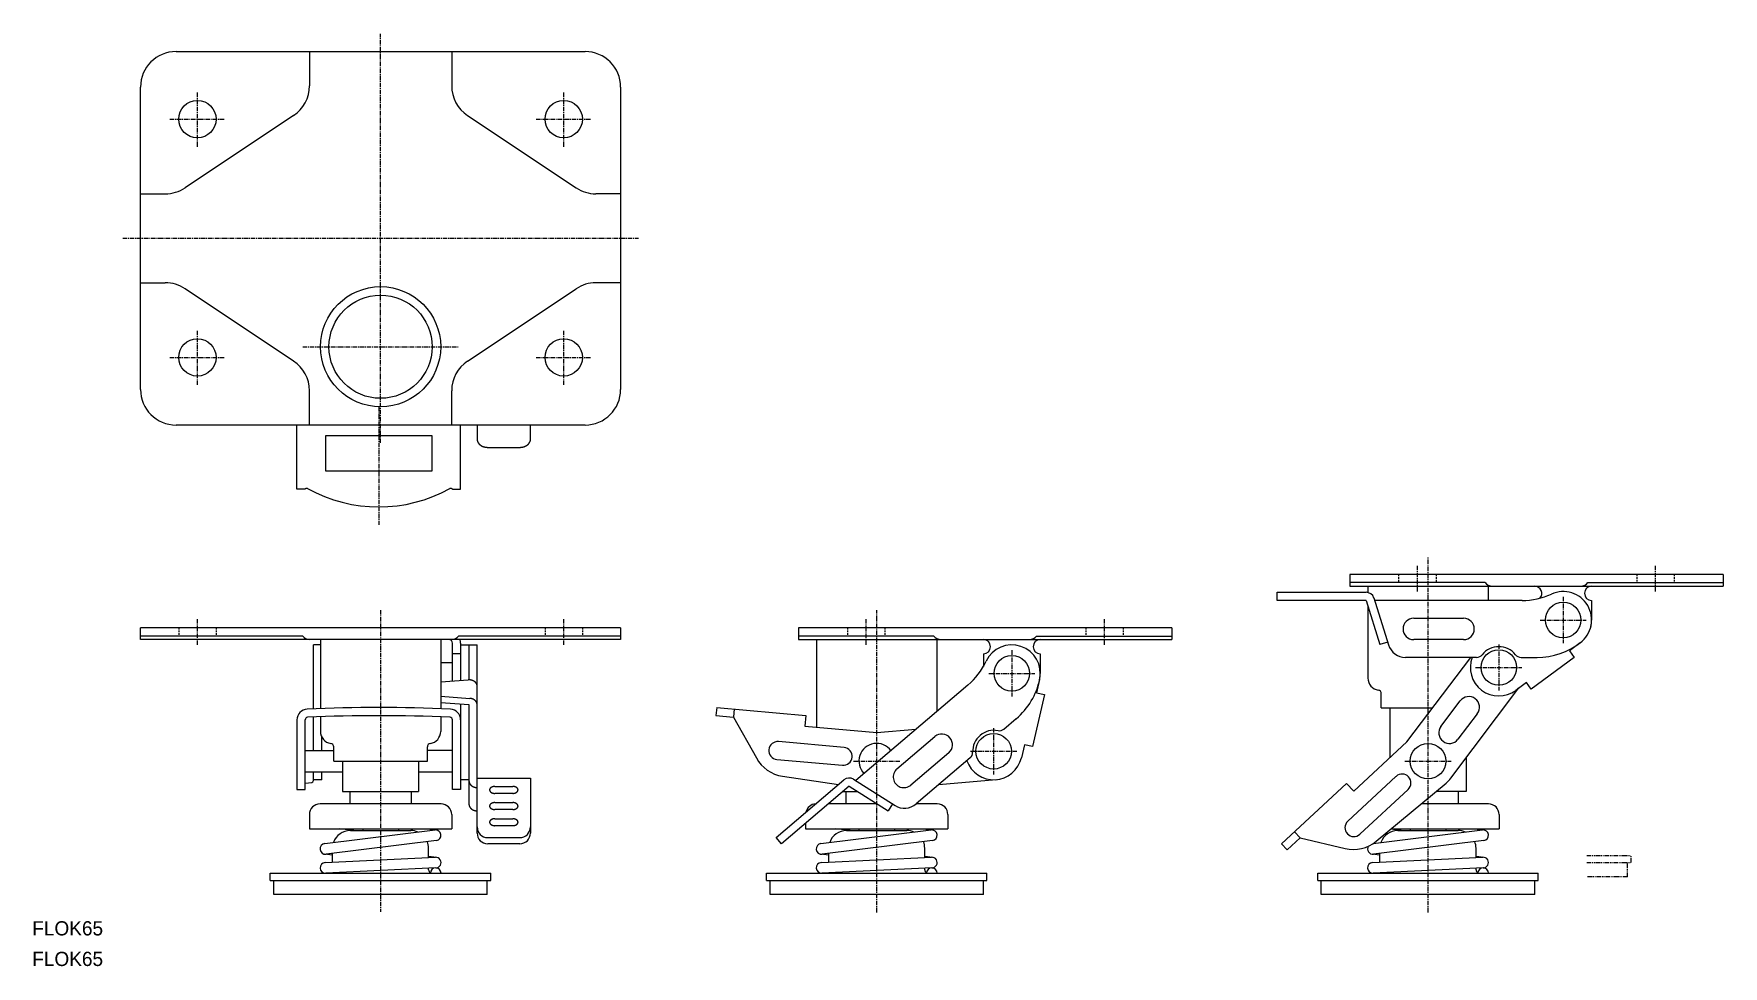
# Model space of a CAD drawing. Extents: x 0 to 475, y 0 to 262.
import ezdxf

# ---------------------------------------------------------------- set-up
doc = ezdxf.new("R2010")
doc.units = 0
for name, pattern in [('CENTER', [2, 1.25, -0.25, 0.25, -0.25]), ('DASHED', [0.75, 0.5, -0.25]), ('PHANTOM', [2.5, 1.25, -0.25, 0.25, -0.25, 0.25, -0.25])]:
    doc.linetypes.add(name, pattern=pattern)
doc.layers.get('0').update_dxf_attribs({"linetype": 'CONTINUOUS'})
doc.layers.add('CENTER', color=1, linetype='CENTER')

msp = doc.modelspace()

# ---------------------------------------------------------------- texts
at = {"color": 7, "linetype": 'CONTINUOUS'}
for p in [(0, 8.6), (0, 0)]:
    msp.add_text('FLOK65', height=4, dxfattribs=at).set_placement(p)

# ---------------------------------------------------------------- linework, layer by layer
at = {"color": 7, "linetype": 'CONTINUOUS'}
for p, q in [((40.44, 257.12), (155.44, 257.12)), ((77.94, 257.12), (77.94, 247.47)), ((117.94, 257.12), (117.94, 247.47)), ((30.44, 162.12), (30.44, 247.12)), ((165.44, 247.12), (165.44, 162.12)), ((73.49, 239.15), (42.96, 218.8)), ((122.39, 239.15), (152.92, 218.8)), ((30.44, 217.12), (37.41, 217.12)), ((165.44, 217.12), (158.47, 217.12)), ((30.44, 192.12), (37.41, 192.12)), ((73.49, 170.09), (42.96, 190.44)), ((122.39, 170.09), (152.92, 190.44)), ((165.44, 192.12), (158.47, 192.12)), ((77.94, 152.12), (77.94, 161.77)), ((117.94, 152.12), (117.94, 161.77)), ((155.44, 152.12), (40.44, 152.12)), ((74.44, 134.07), (74.44, 152.12)), ((120.44, 134.07), (120.44, 152.12)), ((125.09, 152.12), (125.09, 148.12)), ((140.09, 148.12), (140.09, 152.12)), ((112.44, 149.12), (82.44, 149.12)), ((82.44, 149.12), (82.44, 139.25)), ((112.44, 139.25), (112.44, 149.12)), ((112.44, 139.25), (112.44, 149.12)), ((128.09, 145.84), (137.09, 145.84)), ((82.44, 139.25), (112.44, 139.25)), ((82.44, 139.25), (112.44, 139.25)), ((76.74, 134.07), (74.44, 134.07)), ((118.14, 134.07), (120.44, 134.07)), ((370.44, 110.09), (370.44, 106.79)), ((475.44, 110.09), (370.44, 110.09)), ((475.44, 110.09), (475.44, 106.79)), ((350.03, 105.09), (375.03, 105.09)), ((350.03, 102.79), (350.03, 105.09)), ((408.54, 107.79), (370.44, 107.79)), ((370.44, 106.79), (475.44, 106.79)), ((375.54, 106.79), (375.54, 105.04)), ((409.34, 106.79), (409.34, 102.79)), ((437.34, 107.79), (475.44, 107.79)), ((375.03, 102.79), (350.03, 102.79)), ((375.03, 102.79), (378.91, 90.39)), ((375.54, 101.16), (375.54, 80.95)), ((377.23, 103.48), (381.34, 90.3)), ((418.88, 102.79), (377.44, 102.79)), ((438.44, 102.79), (438.44, 97.29)), ((165.44, 95.09), (30.44, 95.09)), ((30.44, 91.79), (30.44, 95.09)), ((165.44, 95.09), (165.44, 91.79)), ((215.44, 95.09), (215.44, 91.79)), ((320.44, 95.09), (215.44, 95.09)), ((320.44, 95.09), (320.44, 91.79)), ((388.44, 97.79), (402.44, 97.79)), ((76.04, 92.79), (30.44, 92.79)), ((165.44, 91.79), (30.44, 91.79)), ((81.04, 90.29), (79.09, 90.29)), ((79.09, 72.3), (79.09, 90.29)), ((81.04, 91.79), (81.04, 72.38)), ((114.84, 91.79), (114.84, 72.34)), ((118.14, 80.12), (118.14, 90.79)), ((165.44, 92.79), (119.84, 92.79)), ((120.44, 90.79), (120.44, 80.29)), ((120.49, 90.29), (122.79, 90.29)), ((120.49, 80.29), (120.49, 90.29)), ((122.79, 90.29), (125.09, 90.29)), ((122.79, 90.29), (122.79, 80.45)), ((125.09, 37.36), (125.09, 90.29)), ((253.54, 92.79), (215.44, 92.79)), ((215.44, 91.79), (320.44, 91.79)), ((220.54, 91.79), (220.54, 67.15)), ((254.34, 91.79), (254.34, 71.55)), ((282.34, 92.79), (320.44, 92.79)), ((381.1, 91.07), (378.91, 90.39)), ((402.44, 91.79), (388.44, 91.79)), ((435.25, 90.9), (432.18, 88.63)), ((120.44, 87.79), (118.14, 87.79)), ((267.44, 87.79), (267.44, 84.24)), ((283.44, 87.79), (283.44, 82.29)), ((406.1, 86.79), (386.12, 86.79)), ((386.48, 62.99), (404.48, 86.79)), ((418.59, 86.79), (423.11, 86.79)), ((433.54, 86.78), (421.48, 77.87)), ((432.18, 88.63), (433.54, 86.78)), ((118.14, 85.29), (114.84, 85.29)), ((120.44, 85.29), (120.49, 85.29)), ((114.84, 79.88), (122.57, 80.45)), ((263.07, 78.98), (231.52, 52.12)), ((284.62, 76.3), (281.21, 61.69)), ((283.25, 80.55), (282.38, 76.82)), ((282.38, 76.82), (284.62, 76.3)), ((379.29, 72.59), (379.29, 76.59)), ((398.82, 52.78), (418.02, 78.18)), ((420.11, 79.72), (417.09, 77.49)), ((421.48, 77.87), (420.11, 79.72)), ((114.84, 75.84), (123, 75.26)), ((114.84, 74.09), (122.79, 73.52)), ((120.49, 52.38), (120.49, 73.68)), ((122.79, 73.52), (122.79, 52.38)), ((192.44, 72.69), (192.23, 70.44)), ((192.44, 72.69), (217.51, 70.48)), ((197.38, 72.28), (197.17, 69.99)), ((379.29, 72.59), (393.74, 72.59)), ((381.74, 72.59), (381.74, 58.58)), ((396.08, 67.39), (401.5, 74.57)), ((74.44, 69.23), (74.44, 49.59)), ((76.74, 49.59), (76.74, 69.24)), ((79.04, 60.59), (79.04, 70.01)), ((79.09, 60.59), (79.09, 70.01)), ((81.04, 70.09), (81.04, 65.95)), ((114.84, 70.05), (114.84, 65.95)), ((118.14, 49.59), (118.14, 69.24)), ((120.44, 69.23), (120.44, 49.59)), ((192.23, 70.44), (197.17, 69.99)), ((197.17, 69.99), (203.61, 58.5)), ((217.51, 70.48), (217.24, 67.45)), ((217.24, 67.45), (237.46, 65.62)), ((237.46, 65.62), (248.47, 66.56)), ((273.22, 66.61), (276.66, 69.55)), ((406.29, 70.95), (400.86, 63.77)), ((81.39, 60.59), (81.39, 64.44)), ((228.25, 61.43), (209.82, 63.09)), ((243.14, 55.45), (253.8, 64.52)), ((278.97, 62.22), (278.11, 58.56)), ((281.21, 61.69), (278.97, 62.22)), ((371.61, 49.15), (386.48, 62.99)), ((76.74, 60.59), (84.79, 60.59)), ((84.79, 57.59), (84.79, 61.59)), ((84.79, 57.59), (111.09, 57.59)), ((87.24, 57.59), (87.24, 49.09)), ((108.64, 57.59), (108.64, 49.09)), ((111.09, 57.59), (111.09, 61.59)), ((118.14, 60.59), (111.09, 60.59)), ((209.37, 58.11), (227.8, 56.45)), ((257.69, 59.95), (247.02, 50.88)), ((263.71, 58.52), (248.5, 45.57)), ((403.14, 58.49), (403.14, 49.09)), ((76.74, 54.59), (87.24, 54.59)), ((79.04, 52.14), (79.04, 54.59)), ((79.09, 52.38), (79.09, 54.59)), ((81.39, 52.38), (79.09, 52.38)), ((81.39, 52.38), (81.39, 54.59)), ((108.64, 54.59), (118.14, 54.59)), ((122.79, 52.38), (120.49, 52.38)), ((122.79, 52.38), (122.79, 45.57)), ((125.09, 52.86), (140.09, 52.86)), ((140.09, 52.86), (140.09, 37.36)), ((209.16, 36.11), (228.19, 52.31)), ((210.95, 53.38), (226.73, 51.07)), ((230.91, 52.51), (242.59, 45.14)), ((254.94, 51.05), (271, 52.41)), ((383.44, 53.33), (369.89, 40.73)), ((74.44, 49.59), (76.74, 49.59)), ((76.74, 51.43), (78.6, 51.64)), ((87.24, 49.09), (108.64, 49.09)), ((89.29, 49.09), (89.29, 45.59)), ((106.59, 49.09), (106.59, 45.59)), ((120.44, 49.59), (118.14, 49.59)), ((130.09, 50.48), (135.09, 50.48)), ((135.09, 48.54), (130.09, 48.54)), ((229.68, 50.56), (210.65, 34.36)), ((227.96, 49.09), (232.01, 49.09)), ((228.79, 49.09), (228.79, 45.59)), ((229.68, 50.56), (240.68, 43.63)), ((351.26, 34.33), (369.57, 51.36)), ((369.57, 51.36), (371.61, 49.15)), ((373.3, 37.06), (386.84, 49.66)), ((377.87, 35.07), (397.56, 51.45)), ((403.14, 49.09), (394.73, 49.09)), ((400.94, 49.09), (400.94, 45.59)), ((114.94, 45.59), (80.94, 45.59)), ((130.09, 45.95), (135.09, 45.95)), ((135.09, 44), (130.09, 44)), ((237.56, 45.59), (223.85, 45.59)), ((241.91, 45.57), (240.68, 43.63)), ((254.44, 45.59), (248.53, 45.59)), ((409.44, 45.59), (390.52, 45.59)), ((77.94, 42.59), (77.94, 38.59)), ((77.94, 38.59), (117.94, 38.59)), ((82.26, 34.42), (113.26, 38.25)), ((90.43, 38.09), (86.39, 38.59)), ((89.44, 38.09), (106.44, 38.09)), ((92.94, 38.59), (92.94, 38.09)), ((102.94, 38.59), (102.94, 38.09)), ((110.84, 38.59), (113.62, 38.25)), ((117.94, 42.59), (117.94, 38.59)), ((130.09, 41.41), (135.09, 41.41)), ((135.09, 39.46), (130.09, 39.46)), ((217.44, 40.14), (217.44, 38.59)), ((217.44, 38.59), (257.44, 38.59)), ((221.76, 34.42), (252.76, 38.25)), ((229.93, 38.09), (225.89, 38.59)), ((228.94, 38.09), (245.94, 38.09)), ((232.44, 38.59), (232.44, 38.09)), ((242.44, 38.59), (242.44, 38.09)), ((250.34, 38.59), (253.12, 38.25)), ((257.44, 42.59), (257.44, 38.59)), ((377.04, 34.45), (407.76, 38.25)), ((384.93, 38.09), (381.95, 38.46)), ((382.1, 38.59), (412.44, 38.59)), ((383.94, 38.09), (400.94, 38.09)), ((387.44, 38.59), (387.44, 38.09)), ((397.44, 38.59), (397.44, 38.09)), ((405.34, 38.59), (408.12, 38.25)), ((412.44, 42.59), (412.44, 38.59)), ((113.62, 35.27), (82.62, 31.44)), ((128.09, 36.11), (137.09, 36.11)), ((137.09, 34.36), (128.09, 34.36)), ((210.65, 34.36), (209.16, 36.11)), ((253.12, 35.27), (222.12, 31.44)), ((351.26, 34.33), (352.83, 32.64)), ((352.83, 32.64), (356.49, 36.05)), ((354.92, 37.73), (356.49, 36.05)), ((356.49, 36.05), (369.16, 33.03)), ((408.12, 35.27), (377.12, 31.44)), ((84.44, 31.17), (82.26, 31.44)), ((82.37, 29.09), (113.37, 30.59)), ((84.44, 29.19), (84.44, 31.66)), ((111.44, 30.5), (111.44, 33.09)), ((111.44, 30.85), (113.62, 30.58)), ((223.94, 31.17), (221.76, 31.44)), ((221.87, 29.09), (252.87, 30.59)), ((223.94, 29.19), (223.94, 31.66)), ((250.94, 30.5), (250.94, 33.09)), ((250.94, 30.85), (253.12, 30.58)), ((378.94, 31.17), (376.76, 31.44)), ((376.87, 29.09), (407.87, 30.59)), ((378.94, 29.19), (378.94, 31.66)), ((405.94, 30.5), (405.94, 33.09)), ((405.94, 30.85), (408.12, 30.58)), ((66.94, 26.09), (128.94, 26.09)), ((66.94, 24.09), (66.94, 26.09)), ((66.94, 24.09), (128.94, 24.09)), ((67.94, 20.09), (67.94, 24.09)), ((113.51, 27.6), (82.51, 26.1)), ((111.44, 27.09), (111.44, 27.49)), ((127.94, 20.09), (127.94, 24.09)), ((128.94, 24.09), (128.94, 26.09)), ((206.44, 26.09), (268.44, 26.09)), ((206.44, 24.09), (206.44, 26.09)), ((206.44, 24.09), (268.44, 24.09)), ((207.44, 20.09), (207.44, 24.09)), ((253.01, 27.6), (222.01, 26.1)), ((250.94, 27.09), (250.94, 27.49)), ((267.44, 20.09), (267.44, 24.09)), ((268.44, 24.09), (268.44, 26.09)), ((361.44, 26.09), (423.44, 26.09)), ((361.44, 24.09), (361.44, 26.09)), ((361.44, 24.09), (423.44, 24.09)), ((362.44, 20.09), (362.44, 24.09)), ((408.01, 27.6), (377.01, 26.1)), ((405.94, 27.09), (405.94, 27.49)), ((422.44, 20.09), (422.44, 24.09)), ((423.44, 24.09), (423.44, 26.09)), ((127.94, 20.09), (67.94, 20.09)), ((267.44, 20.09), (207.44, 20.09)), ((422.44, 20.09), (362.44, 20.09))]:
    msp.add_line(p, q, dxfattribs=at)
at = {"color": 3, "linetype": 'DASHED'}
for p, q in [((384.19, 110.09), (384.19, 107.79)), ((394.69, 110.09), (394.69, 107.79)), ((451.19, 110.09), (451.19, 107.79)), ((461.69, 110.09), (461.69, 107.79)), ((41.19, 95.09), (41.19, 92.79)), ((51.69, 95.09), (51.69, 92.79)), ((144.19, 95.09), (144.19, 92.79)), ((154.69, 95.09), (154.69, 92.79)), ((229.19, 95.09), (229.19, 92.79)), ((239.69, 95.09), (239.69, 92.79)), ((296.19, 95.09), (296.19, 92.79)), ((306.69, 95.09), (306.69, 92.79))]:
    msp.add_line(p, q, dxfattribs=at)
at = {"color": 3, "linetype": 'PHANTOM'}
for p, q in [((437.07, 31.09), (449.56, 31.09)), ((437.07, 29.09), (449.56, 29.09)), ((448.56, 25.09), (448.56, 29.09)), ((449.56, 29.09), (449.56, 31.09)), ((448.56, 25.09), (437.07, 25.09))]:
    msp.add_line(p, q, dxfattribs=at)
at = {"color": 7, "linetype": 'CONTINUOUS'}
for points in [[(125.09, 148.12, 0), (125.09, 148.09, 0), (125.09, 148.07, 0), (125.09, 148.04, 0), (125.09, 148.01, 0), (125.1, 147.98, 0), (125.1, 147.95, 0), (125.1, 147.93, 0), (125.1, 147.9, 0), (125.11, 147.87, 0), (125.11, 147.84, 0), (125.12, 147.81, 0), (125.12, 147.79, 0), (125.13, 147.76, 0), (125.13, 147.73, 0), (125.14, 147.7, 0), (125.15, 147.68, 0), (125.15, 147.65, 0), (125.16, 147.62, 0), (125.17, 147.59, 0), (125.18, 147.57, 0), (125.19, 147.54, 0), (125.2, 147.51, 0), (125.21, 147.49, 0), (125.22, 147.46, 0), (125.23, 147.43, 0), (125.24, 147.41, 0), (125.25, 147.38, 0), (125.27, 147.35, 0), (125.28, 147.33, 0), (125.29, 147.3, 0), (125.3, 147.27, 0), (125.32, 147.25, 0), (125.33, 147.22, 0), (125.35, 147.2, 0), (125.36, 147.17, 0), (125.38, 147.15, 0), (125.39, 147.12, 0), (125.41, 147.09, 0), (125.43, 147.07, 0), (125.44, 147.04, 0), (125.46, 147.02, 0), (125.48, 147, 0), (125.5, 146.97, 0), (125.52, 146.95, 0), (125.54, 146.92, 0), (125.56, 146.9, 0), (125.58, 146.88, 0), (125.6, 146.85, 0), (125.62, 146.83, 0), (125.64, 146.81, 0), (125.66, 146.78, 0), (125.68, 146.76, 0), (125.7, 146.74, 0), (125.72, 146.72, 0), (125.75, 146.69, 0), (125.77, 146.67, 0), (125.8, 146.65, 0), (125.82, 146.63, 0), (125.84, 146.61, 0), (125.87, 146.59, 0), (125.89, 146.57, 0), (125.92, 146.55, 0), (125.94, 146.53, 0), (125.97, 146.51, 0), (126, 146.49, 0), (126.02, 146.47, 0), (126.05, 146.45, 0), (126.08, 146.43, 0), (126.1, 146.41, 0), (126.13, 146.39, 0), (126.16, 146.37, 0), (126.19, 146.36, 0), (126.22, 146.34, 0), (126.25, 146.32, 0), (126.27, 146.3, 0), (126.3, 146.29, 0), (126.33, 146.27, 0), (126.36, 146.25, 0), (126.39, 146.24, 0), (126.42, 146.22, 0), (126.45, 146.21, 0), (126.48, 146.19, 0), (126.52, 146.18, 0), (126.55, 146.16, 0), (126.58, 146.15, 0), (126.61, 146.13, 0), (126.64, 146.12, 0), (126.68, 146.11, 0), (126.71, 146.09, 0), (126.74, 146.08, 0), (126.77, 146.07, 0), (126.81, 146.06, 0), (126.84, 146.04, 0), (126.88, 146.03, 0), (126.91, 146.02, 0), (126.94, 146.01, 0), (126.98, 146, 0), (127.01, 145.99, 0), (127.05, 145.98, 0), (127.08, 145.97, 0), (127.11, 145.96, 0), (127.15, 145.95, 0), (127.18, 145.94, 0), (127.22, 145.94, 0), (127.25, 145.93, 0), (127.29, 145.92, 0), (127.33, 145.91, 0), (127.36, 145.91, 0), (127.4, 145.9, 0), (127.43, 145.89, 0), (127.47, 145.89, 0), (127.5, 145.88, 0), (127.54, 145.88, 0), (127.58, 145.87, 0), (127.61, 145.87, 0), (127.65, 145.86, 0), (127.69, 145.86, 0), (127.72, 145.85, 0), (127.76, 145.85, 0), (127.8, 145.85, 0), (127.83, 145.85, 0), (127.87, 145.84, 0), (127.91, 145.84, 0), (127.94, 145.84, 0), (127.98, 145.84, 0), (128.02, 145.84, 0), (128.05, 145.84, 0), (128.09, 145.84, 0)], [(137.09, 145.84, 0), (137.13, 145.84, 0), (137.16, 145.84, 0), (137.2, 145.84, 0), (137.24, 145.84, 0), (137.27, 145.84, 0), (137.31, 145.84, 0), (137.35, 145.85, 0), (137.38, 145.85, 0), (137.42, 145.85, 0), (137.46, 145.85, 0), (137.49, 145.86, 0), (137.53, 145.86, 0), (137.57, 145.87, 0), (137.6, 145.87, 0), (137.64, 145.88, 0), (137.68, 145.88, 0), (137.71, 145.89, 0), (137.75, 145.89, 0), (137.78, 145.9, 0), (137.82, 145.91, 0), (137.85, 145.91, 0), (137.89, 145.92, 0), (137.93, 145.93, 0), (137.96, 145.94, 0), (138, 145.94, 0), (138.03, 145.95, 0), (138.07, 145.96, 0), (138.1, 145.97, 0), (138.14, 145.98, 0), (138.17, 145.99, 0), (138.2, 146, 0), (138.24, 146.01, 0), (138.27, 146.02, 0), (138.31, 146.03, 0), (138.34, 146.04, 0), (138.37, 146.06, 0), (138.41, 146.07, 0), (138.44, 146.08, 0), (138.47, 146.09, 0), (138.5, 146.11, 0), (138.54, 146.12, 0), (138.57, 146.13, 0), (138.6, 146.15, 0), (138.63, 146.16, 0), (138.66, 146.18, 0), (138.69, 146.19, 0), (138.73, 146.21, 0), (138.76, 146.22, 0), (138.79, 146.24, 0), (138.82, 146.25, 0), (138.85, 146.27, 0), (138.88, 146.29, 0), (138.91, 146.3, 0), (138.94, 146.32, 0), (138.97, 146.34, 0), (138.99, 146.36, 0), (139.02, 146.37, 0), (139.05, 146.39, 0), (139.08, 146.41, 0), (139.1, 146.43, 0), (139.13, 146.45, 0), (139.16, 146.47, 0), (139.19, 146.49, 0), (139.21, 146.51, 0), (139.24, 146.53, 0), (139.26, 146.55, 0), (139.29, 146.57, 0), (139.31, 146.59, 0), (139.34, 146.61, 0), (139.36, 146.63, 0), (139.39, 146.65, 0), (139.41, 146.67, 0), (139.43, 146.69, 0), (139.46, 146.72, 0), (139.48, 146.74, 0), (139.5, 146.76, 0), (139.52, 146.78, 0), (139.54, 146.81, 0), (139.56, 146.83, 0), (139.59, 146.85, 0), (139.6, 146.88, 0), (139.62, 146.9, 0), (139.64, 146.92, 0), (139.66, 146.95, 0), (139.68, 146.97, 0), (139.7, 147, 0), (139.72, 147.02, 0), (139.74, 147.04, 0), (139.75, 147.07, 0), (139.77, 147.09, 0), (139.79, 147.12, 0), (139.8, 147.15, 0), (139.82, 147.17, 0), (139.83, 147.2, 0), (139.85, 147.22, 0), (139.86, 147.25, 0), (139.88, 147.27, 0), (139.89, 147.3, 0), (139.9, 147.33, 0), (139.91, 147.35, 0), (139.93, 147.38, 0), (139.94, 147.41, 0), (139.95, 147.43, 0), (139.96, 147.46, 0), (139.97, 147.49, 0), (139.98, 147.51, 0), (139.99, 147.54, 0), (140, 147.57, 0), (140.01, 147.59, 0), (140.02, 147.62, 0), (140.02, 147.65, 0), (140.03, 147.68, 0), (140.04, 147.7, 0), (140.05, 147.73, 0), (140.05, 147.76, 0), (140.06, 147.79, 0), (140.06, 147.81, 0), (140.07, 147.84, 0), (140.07, 147.87, 0), (140.08, 147.9, 0), (140.08, 147.93, 0), (140.08, 147.95, 0), (140.09, 147.98, 0), (140.09, 148.01, 0), (140.09, 148.04, 0), (140.09, 148.07, 0), (140.09, 148.09, 0), (140.09, 148.12, 0)], [(77.44, 134.27, 0), (77.43, 134.27, 0), (77.42, 134.27, 0), (77.41, 134.27, 0), (77.41, 134.27, 0), (77.4, 134.27, 0), (77.39, 134.27, 0), (77.38, 134.27, 0), (77.37, 134.27, 0), (77.36, 134.27, 0), (77.35, 134.27, 0), (77.35, 134.27, 0), (77.34, 134.27, 0), (77.33, 134.27, 0), (77.32, 134.27, 0), (77.31, 134.27, 0), (77.3, 134.27, 0), (77.3, 134.27, 0), (77.29, 134.27, 0), (77.28, 134.27, 0), (77.27, 134.27, 0), (77.26, 134.27, 0), (77.25, 134.27, 0), (77.25, 134.27, 0), (77.24, 134.27, 0), (77.23, 134.26, 0), (77.22, 134.26, 0), (77.21, 134.26, 0), (77.2, 134.26, 0), (77.2, 134.26, 0), (77.19, 134.26, 0), (77.18, 134.26, 0), (77.17, 134.26, 0), (77.16, 134.26, 0), (77.16, 134.26, 0), (77.15, 134.26, 0), (77.14, 134.25, 0), (77.13, 134.25, 0), (77.13, 134.25, 0), (77.12, 134.25, 0), (77.11, 134.25, 0), (77.1, 134.25, 0), (77.1, 134.25, 0), (77.09, 134.25, 0), (77.08, 134.25, 0), (77.07, 134.24, 0), (77.07, 134.24, 0), (77.06, 134.24, 0), (77.05, 134.24, 0), (77.04, 134.24, 0), (77.04, 134.24, 0), (77.03, 134.24, 0), (77.02, 134.23, 0), (77.02, 134.23, 0), (77.01, 134.23, 0), (77, 134.23, 0), (77, 134.23, 0), (76.99, 134.23, 0), (76.98, 134.22, 0), (76.98, 134.22, 0), (76.97, 134.22, 0), (76.96, 134.22, 0), (76.96, 134.22, 0), (76.95, 134.22, 0), (76.95, 134.21, 0), (76.94, 134.21, 0), (76.93, 134.21, 0), (76.93, 134.21, 0), (76.92, 134.21, 0), (76.92, 134.21, 0), (76.91, 134.2, 0), (76.9, 134.2, 0), (76.9, 134.2, 0), (76.89, 134.2, 0), (76.89, 134.19, 0), (76.88, 134.19, 0), (76.88, 134.19, 0), (76.87, 134.19, 0), (76.87, 134.19, 0), (76.86, 134.18, 0), (76.86, 134.18, 0), (76.85, 134.18, 0), (76.85, 134.18, 0), (76.84, 134.18, 0), (76.84, 134.17, 0), (76.84, 134.17, 0), (76.83, 134.17, 0), (76.83, 134.17, 0), (76.82, 134.16, 0), (76.82, 134.16, 0), (76.81, 134.16, 0), (76.81, 134.16, 0), (76.81, 134.16, 0), (76.8, 134.15, 0), (76.8, 134.15, 0), (76.8, 134.15, 0), (76.79, 134.15, 0), (76.79, 134.15, 0), (76.79, 134.14, 0), (76.78, 134.14, 0), (76.78, 134.14, 0), (76.78, 134.13, 0), (76.78, 134.13, 0), (76.77, 134.13, 0), (76.77, 134.13, 0), (76.77, 134.13, 0), (76.77, 134.12, 0), (76.76, 134.12, 0), (76.76, 134.12, 0), (76.76, 134.12, 0), (76.76, 134.11, 0), (76.76, 134.11, 0), (76.75, 134.11, 0), (76.75, 134.11, 0), (76.75, 134.1, 0), (76.75, 134.1, 0), (76.75, 134.1, 0), (76.75, 134.1, 0), (76.75, 134.09, 0), (76.74, 134.09, 0), (76.74, 134.09, 0), (76.74, 134.09, 0), (76.74, 134.08, 0), (76.74, 134.08, 0), (76.74, 134.08, 0), (76.74, 134.08, 0), (76.74, 134.07, 0), (76.74, 134.07, 0), (76.74, 134.07, 0)], [(118.14, 134.07, 0), (118.14, 134.07, 0), (118.14, 134.07, 0), (118.14, 134.08, 0), (118.14, 134.08, 0), (118.14, 134.08, 0), (118.14, 134.08, 0), (118.14, 134.09, 0), (118.14, 134.09, 0), (118.14, 134.09, 0), (118.14, 134.09, 0), (118.13, 134.1, 0), (118.13, 134.1, 0), (118.13, 134.1, 0), (118.13, 134.1, 0), (118.13, 134.11, 0), (118.13, 134.11, 0), (118.12, 134.11, 0), (118.12, 134.11, 0), (118.12, 134.12, 0), (118.12, 134.12, 0), (118.12, 134.12, 0), (118.11, 134.12, 0), (118.11, 134.13, 0), (118.11, 134.13, 0), (118.11, 134.13, 0), (118.11, 134.13, 0), (118.1, 134.13, 0), (118.1, 134.14, 0), (118.1, 134.14, 0), (118.09, 134.14, 0), (118.09, 134.15, 0), (118.09, 134.15, 0), (118.08, 134.15, 0), (118.08, 134.15, 0), (118.08, 134.15, 0), (118.07, 134.16, 0), (118.07, 134.16, 0), (118.07, 134.16, 0), (118.06, 134.16, 0), (118.06, 134.16, 0), (118.05, 134.17, 0), (118.05, 134.17, 0), (118.04, 134.17, 0), (118.04, 134.17, 0), (118.04, 134.18, 0), (118.03, 134.18, 0), (118.03, 134.18, 0), (118.02, 134.18, 0), (118.02, 134.18, 0), (118.01, 134.19, 0), (118.01, 134.19, 0), (118, 134.19, 0), (118, 134.19, 0), (117.99, 134.19, 0), (117.99, 134.2, 0), (117.98, 134.2, 0), (117.98, 134.2, 0), (117.97, 134.2, 0), (117.97, 134.21, 0), (117.96, 134.21, 0), (117.95, 134.21, 0), (117.95, 134.21, 0), (117.94, 134.21, 0), (117.94, 134.21, 0), (117.93, 134.22, 0), (117.92, 134.22, 0), (117.92, 134.22, 0), (117.91, 134.22, 0), (117.9, 134.22, 0), (117.9, 134.22, 0), (117.89, 134.23, 0), (117.88, 134.23, 0), (117.88, 134.23, 0), (117.87, 134.23, 0), (117.86, 134.23, 0), (117.86, 134.23, 0), (117.85, 134.24, 0), (117.84, 134.24, 0), (117.84, 134.24, 0), (117.83, 134.24, 0), (117.82, 134.24, 0), (117.81, 134.24, 0), (117.81, 134.24, 0), (117.8, 134.25, 0), (117.79, 134.25, 0), (117.78, 134.25, 0), (117.78, 134.25, 0), (117.77, 134.25, 0), (117.76, 134.25, 0), (117.75, 134.25, 0), (117.75, 134.25, 0), (117.74, 134.25, 0), (117.73, 134.26, 0), (117.72, 134.26, 0), (117.72, 134.26, 0), (117.71, 134.26, 0), (117.7, 134.26, 0), (117.69, 134.26, 0), (117.68, 134.26, 0), (117.68, 134.26, 0), (117.67, 134.26, 0), (117.66, 134.26, 0), (117.65, 134.26, 0), (117.64, 134.27, 0), (117.64, 134.27, 0), (117.63, 134.27, 0), (117.62, 134.27, 0), (117.61, 134.27, 0), (117.6, 134.27, 0), (117.59, 134.27, 0), (117.58, 134.27, 0), (117.58, 134.27, 0), (117.57, 134.27, 0), (117.56, 134.27, 0), (117.55, 134.27, 0), (117.54, 134.27, 0), (117.53, 134.27, 0), (117.53, 134.27, 0), (117.52, 134.27, 0), (117.51, 134.27, 0), (117.5, 134.27, 0), (117.49, 134.27, 0), (117.48, 134.27, 0), (117.47, 134.27, 0), (117.47, 134.27, 0), (117.46, 134.27, 0), (117.45, 134.27, 0), (117.44, 134.27, 0)], [(125.09, 78.7, 0), (125.09, 78.73, 0), (125.09, 78.75, 0), (125.09, 78.77, 0), (125.09, 78.79, 0), (125.08, 78.82, 0), (125.08, 78.84, 0), (125.08, 78.86, 0), (125.08, 78.88, 0), (125.08, 78.91, 0), (125.07, 78.93, 0), (125.07, 78.95, 0), (125.06, 78.97, 0), (125.06, 79, 0), (125.05, 79.02, 0), (125.05, 79.04, 0), (125.04, 79.06, 0), (125.03, 79.09, 0), (125.03, 79.11, 0), (125.02, 79.13, 0), (125.01, 79.15, 0), (125, 79.18, 0), (125, 79.2, 0), (124.99, 79.22, 0), (124.98, 79.24, 0), (124.97, 79.26, 0), (124.96, 79.28, 0), (124.95, 79.31, 0), (124.94, 79.33, 0), (124.93, 79.35, 0), (124.92, 79.37, 0), (124.91, 79.39, 0), (124.89, 79.41, 0), (124.88, 79.43, 0), (124.87, 79.45, 0), (124.86, 79.47, 0), (124.84, 79.49, 0), (124.83, 79.51, 0), (124.81, 79.53, 0), (124.8, 79.55, 0), (124.78, 79.57, 0), (124.77, 79.59, 0), (124.75, 79.61, 0), (124.74, 79.63, 0), (124.72, 79.65, 0), (124.71, 79.67, 0), (124.69, 79.69, 0), (124.67, 79.71, 0), (124.66, 79.73, 0), (124.64, 79.75, 0), (124.62, 79.76, 0), (124.6, 79.78, 0), (124.58, 79.8, 0), (124.56, 79.82, 0), (124.54, 79.83, 0), (124.53, 79.85, 0), (124.51, 79.87, 0), (124.49, 79.89, 0), (124.47, 79.9, 0), (124.44, 79.92, 0), (124.42, 79.94, 0), (124.4, 79.95, 0), (124.38, 79.97, 0), (124.36, 79.98, 0), (124.34, 80, 0), (124.31, 80.01, 0), (124.29, 80.03, 0), (124.27, 80.04, 0), (124.25, 80.06, 0), (124.22, 80.07, 0), (124.2, 80.09, 0), (124.18, 80.1, 0), (124.15, 80.11, 0), (124.13, 80.13, 0), (124.1, 80.14, 0), (124.08, 80.15, 0), (124.05, 80.17, 0), (124.03, 80.18, 0), (124, 80.19, 0), (123.98, 80.2, 0), (123.95, 80.21, 0), (123.93, 80.23, 0), (123.9, 80.24, 0), (123.87, 80.25, 0), (123.85, 80.26, 0), (123.82, 80.27, 0), (123.79, 80.28, 0), (123.77, 80.29, 0), (123.74, 80.3, 0), (123.71, 80.31, 0), (123.68, 80.32, 0), (123.66, 80.32, 0), (123.63, 80.33, 0), (123.6, 80.34, 0), (123.57, 80.35, 0), (123.54, 80.36, 0), (123.52, 80.36, 0), (123.49, 80.37, 0), (123.46, 80.38, 0), (123.43, 80.38, 0), (123.4, 80.39, 0), (123.37, 80.4, 0), (123.34, 80.4, 0), (123.31, 80.41, 0), (123.28, 80.41, 0), (123.26, 80.42, 0), (123.23, 80.42, 0), (123.2, 80.43, 0), (123.17, 80.43, 0), (123.14, 80.43, 0), (123.11, 80.44, 0), (123.08, 80.44, 0), (123.05, 80.44, 0), (123.02, 80.45, 0), (122.99, 80.45, 0), (122.96, 80.45, 0), (122.93, 80.45, 0), (122.9, 80.45, 0), (122.87, 80.45, 0), (122.84, 80.45, 0), (122.81, 80.45, 0), (122.78, 80.45, 0), (122.75, 80.45, 0), (122.72, 80.45, 0), (122.69, 80.45, 0), (122.66, 80.45, 0), (122.63, 80.45, 0), (122.6, 80.45, 0), (122.57, 80.45, 0)], [(125.09, 73.52, 0), (125.09, 73.54, 0), (125.09, 73.56, 0), (125.09, 73.58, 0), (125.09, 73.6, 0), (125.09, 73.62, 0), (125.08, 73.64, 0), (125.08, 73.66, 0), (125.08, 73.68, 0), (125.08, 73.7, 0), (125.08, 73.72, 0), (125.07, 73.74, 0), (125.07, 73.76, 0), (125.06, 73.78, 0), (125.06, 73.8, 0), (125.06, 73.82, 0), (125.05, 73.84, 0), (125.05, 73.86, 0), (125.04, 73.88, 0), (125.03, 73.9, 0), (125.03, 73.92, 0), (125.02, 73.94, 0), (125.02, 73.96, 0), (125.01, 73.98, 0), (125, 74, 0), (125, 74.02, 0), (124.99, 74.03, 0), (124.98, 74.05, 0), (124.97, 74.07, 0), (124.96, 74.09, 0), (124.95, 74.11, 0), (124.94, 74.13, 0), (124.93, 74.15, 0), (124.92, 74.17, 0), (124.91, 74.19, 0), (124.9, 74.21, 0), (124.89, 74.22, 0), (124.88, 74.24, 0), (124.87, 74.26, 0), (124.86, 74.28, 0), (124.85, 74.3, 0), (124.84, 74.31, 0), (124.83, 74.33, 0), (124.81, 74.35, 0), (124.8, 74.37, 0), (124.79, 74.39, 0), (124.77, 74.4, 0), (124.76, 74.42, 0), (124.75, 74.44, 0), (124.73, 74.46, 0), (124.72, 74.47, 0), (124.7, 74.49, 0), (124.69, 74.51, 0), (124.67, 74.52, 0), (124.66, 74.54, 0), (124.64, 74.56, 0), (124.63, 74.57, 0), (124.61, 74.59, 0), (124.59, 74.6, 0), (124.58, 74.62, 0), (124.56, 74.64, 0), (124.54, 74.65, 0), (124.53, 74.67, 0), (124.51, 74.68, 0), (124.49, 74.7, 0), (124.47, 74.71, 0), (124.45, 74.73, 0), (124.44, 74.74, 0), (124.42, 74.75, 0), (124.4, 74.77, 0), (124.38, 74.78, 0), (124.36, 74.8, 0), (124.34, 74.81, 0), (124.32, 74.82, 0), (124.3, 74.84, 0), (124.28, 74.85, 0), (124.26, 74.86, 0), (124.24, 74.88, 0), (124.22, 74.89, 0), (124.2, 74.9, 0), (124.18, 74.91, 0), (124.16, 74.93, 0), (124.14, 74.94, 0), (124.11, 74.95, 0), (124.09, 74.96, 0), (124.07, 74.97, 0), (124.05, 74.98, 0), (124.03, 74.99, 0), (124, 75.01, 0), (123.98, 75.02, 0), (123.96, 75.03, 0), (123.93, 75.04, 0), (123.91, 75.05, 0), (123.89, 75.06, 0), (123.86, 75.07, 0), (123.84, 75.07, 0), (123.82, 75.08, 0), (123.79, 75.09, 0), (123.77, 75.1, 0), (123.75, 75.11, 0), (123.72, 75.12, 0), (123.7, 75.13, 0), (123.67, 75.13, 0), (123.65, 75.14, 0), (123.62, 75.15, 0), (123.6, 75.16, 0), (123.57, 75.16, 0), (123.55, 75.17, 0), (123.52, 75.18, 0), (123.5, 75.18, 0), (123.47, 75.19, 0), (123.45, 75.2, 0), (123.42, 75.2, 0), (123.4, 75.21, 0), (123.37, 75.21, 0), (123.34, 75.22, 0), (123.32, 75.22, 0), (123.29, 75.23, 0), (123.27, 75.23, 0), (123.24, 75.23, 0), (123.22, 75.24, 0), (123.19, 75.24, 0), (123.16, 75.24, 0), (123.14, 75.25, 0), (123.11, 75.25, 0), (123.08, 75.25, 0), (123.06, 75.26, 0), (123.03, 75.26, 0), (123, 75.26, 0)], [(122.79, 52.12, 0), (122.79, 52.1, 0), (122.79, 52.08, 0), (122.79, 52.05, 0), (122.79, 52.03, 0), (122.8, 52.01, 0), (122.8, 51.98, 0), (122.8, 51.96, 0), (122.8, 51.93, 0), (122.8, 51.91, 0), (122.81, 51.89, 0), (122.81, 51.86, 0), (122.81, 51.84, 0), (122.82, 51.82, 0), (122.82, 51.79, 0), (122.83, 51.77, 0), (122.83, 51.75, 0), (122.84, 51.72, 0), (122.85, 51.7, 0), (122.85, 51.68, 0), (122.86, 51.65, 0), (122.87, 51.63, 0), (122.87, 51.61, 0), (122.88, 51.58, 0), (122.89, 51.56, 0), (122.9, 51.54, 0), (122.91, 51.51, 0), (122.92, 51.49, 0), (122.92, 51.47, 0), (122.93, 51.45, 0), (122.94, 51.42, 0), (122.95, 51.4, 0), (122.97, 51.38, 0), (122.98, 51.36, 0), (122.99, 51.34, 0), (123, 51.31, 0), (123.01, 51.29, 0), (123.02, 51.27, 0), (123.04, 51.25, 0), (123.05, 51.23, 0), (123.06, 51.21, 0), (123.08, 51.19, 0), (123.09, 51.17, 0), (123.1, 51.15, 0), (123.12, 51.12, 0), (123.13, 51.1, 0), (123.15, 51.08, 0), (123.16, 51.06, 0), (123.18, 51.04, 0), (123.19, 51.02, 0), (123.21, 51, 0), (123.23, 50.99, 0), (123.24, 50.97, 0), (123.26, 50.95, 0), (123.28, 50.93, 0), (123.29, 50.91, 0), (123.31, 50.89, 0), (123.33, 50.87, 0), (123.35, 50.85, 0), (123.37, 50.84, 0), (123.39, 50.82, 0), (123.41, 50.8, 0), (123.42, 50.78, 0), (123.44, 50.77, 0), (123.46, 50.75, 0), (123.48, 50.73, 0), (123.5, 50.72, 0), (123.53, 50.7, 0), (123.55, 50.68, 0), (123.57, 50.67, 0), (123.59, 50.65, 0), (123.61, 50.64, 0), (123.63, 50.62, 0), (123.65, 50.61, 0), (123.67, 50.59, 0), (123.7, 50.58, 0), (123.72, 50.56, 0), (123.74, 50.55, 0), (123.77, 50.53, 0), (123.79, 50.52, 0), (123.81, 50.51, 0), (123.84, 50.49, 0), (123.86, 50.48, 0), (123.88, 50.47, 0), (123.91, 50.46, 0), (123.93, 50.44, 0), (123.96, 50.43, 0), (123.98, 50.42, 0), (124.01, 50.41, 0), (124.03, 50.4, 0), (124.06, 50.39, 0), (124.08, 50.38, 0), (124.11, 50.37, 0), (124.13, 50.36, 0), (124.16, 50.35, 0), (124.18, 50.34, 0), (124.21, 50.33, 0), (124.24, 50.32, 0), (124.26, 50.31, 0), (124.29, 50.3, 0), (124.31, 50.29, 0), (124.34, 50.29, 0), (124.37, 50.28, 0), (124.4, 50.27, 0), (124.42, 50.26, 0), (124.45, 50.26, 0), (124.48, 50.25, 0), (124.5, 50.24, 0), (124.53, 50.24, 0), (124.56, 50.23, 0), (124.59, 50.23, 0), (124.61, 50.22, 0), (124.64, 50.22, 0), (124.67, 50.21, 0), (124.7, 50.21, 0), (124.72, 50.2, 0), (124.75, 50.2, 0), (124.78, 50.2, 0), (124.81, 50.19, 0), (124.84, 50.19, 0), (124.86, 50.19, 0), (124.89, 50.19, 0), (124.92, 50.18, 0), (124.95, 50.18, 0), (124.98, 50.18, 0), (125.01, 50.18, 0), (125.03, 50.18, 0), (125.06, 50.18, 0), (125.09, 50.18, 0)], [(130.09, 50.48, 0), (130.05, 50.48, 0), (130.02, 50.48, 0), (129.98, 50.48, 0), (129.94, 50.48, 0), (129.91, 50.48, 0), (129.87, 50.47, 0), (129.83, 50.47, 0), (129.8, 50.46, 0), (129.76, 50.46, 0), (129.73, 50.45, 0), (129.69, 50.45, 0), (129.66, 50.44, 0), (129.62, 50.43, 0), (129.59, 50.43, 0), (129.55, 50.42, 0), (129.52, 50.41, 0), (129.48, 50.4, 0), (129.45, 50.39, 0), (129.42, 50.38, 0), (129.38, 50.37, 0), (129.35, 50.36, 0), (129.32, 50.34, 0), (129.29, 50.33, 0), (129.26, 50.32, 0), (129.23, 50.31, 0), (129.2, 50.29, 0), (129.17, 50.28, 0), (129.14, 50.26, 0), (129.11, 50.25, 0), (129.08, 50.23, 0), (129.06, 50.21, 0), (129.03, 50.2, 0), (129, 50.18, 0), (128.98, 50.16, 0), (128.95, 50.15, 0), (128.93, 50.13, 0), (128.91, 50.11, 0), (128.88, 50.09, 0), (128.86, 50.07, 0), (128.84, 50.05, 0), (128.82, 50.03, 0), (128.8, 50.01, 0), (128.78, 49.99, 0), (128.77, 49.97, 0), (128.75, 49.95, 0), (128.73, 49.93, 0), (128.72, 49.9, 0), (128.7, 49.88, 0), (128.69, 49.86, 0), (128.68, 49.84, 0), (128.67, 49.82, 0), (128.66, 49.79, 0), (128.65, 49.77, 0), (128.63, 49.75, 0), (128.63, 49.72, 0), (128.62, 49.7, 0), (128.61, 49.68, 0), (128.61, 49.65, 0), (128.6, 49.63, 0), (128.6, 49.61, 0), (128.59, 49.58, 0), (128.59, 49.56, 0), (128.59, 49.53, 0), (128.59, 49.51, 0), (128.59, 49.49, 0), (128.59, 49.46, 0), (128.59, 49.44, 0), (128.6, 49.42, 0), (128.6, 49.39, 0), (128.61, 49.37, 0), (128.61, 49.34, 0), (128.62, 49.32, 0), (128.63, 49.3, 0), (128.63, 49.27, 0), (128.65, 49.25, 0), (128.66, 49.23, 0), (128.67, 49.21, 0), (128.68, 49.18, 0), (128.69, 49.16, 0), (128.7, 49.14, 0), (128.72, 49.12, 0), (128.73, 49.09, 0), (128.75, 49.07, 0), (128.77, 49.05, 0), (128.78, 49.03, 0), (128.8, 49.01, 0), (128.82, 48.99, 0), (128.84, 48.97, 0), (128.86, 48.95, 0), (128.88, 48.93, 0), (128.91, 48.91, 0), (128.93, 48.89, 0), (128.95, 48.88, 0), (128.98, 48.86, 0), (129, 48.84, 0), (129.03, 48.82, 0), (129.06, 48.81, 0), (129.08, 48.79, 0), (129.11, 48.77, 0), (129.14, 48.76, 0), (129.17, 48.74, 0), (129.2, 48.73, 0), (129.23, 48.72, 0), (129.26, 48.7, 0), (129.29, 48.69, 0), (129.32, 48.68, 0), (129.35, 48.66, 0), (129.38, 48.65, 0), (129.42, 48.64, 0), (129.45, 48.63, 0), (129.48, 48.62, 0), (129.52, 48.61, 0), (129.55, 48.6, 0), (129.59, 48.59, 0), (129.62, 48.59, 0), (129.66, 48.58, 0), (129.69, 48.57, 0), (129.73, 48.57, 0), (129.76, 48.56, 0), (129.8, 48.56, 0), (129.83, 48.55, 0), (129.87, 48.55, 0), (129.91, 48.55, 0), (129.94, 48.54, 0), (129.98, 48.54, 0), (130.02, 48.54, 0), (130.05, 48.54, 0), (130.09, 48.54, 0)], [(135.09, 48.54, 0), (135.13, 48.54, 0), (135.16, 48.54, 0), (135.2, 48.54, 0), (135.24, 48.54, 0), (135.27, 48.55, 0), (135.31, 48.55, 0), (135.35, 48.55, 0), (135.38, 48.56, 0), (135.42, 48.56, 0), (135.46, 48.57, 0), (135.49, 48.57, 0), (135.53, 48.58, 0), (135.56, 48.59, 0), (135.6, 48.59, 0), (135.63, 48.6, 0), (135.66, 48.61, 0), (135.7, 48.62, 0), (135.73, 48.63, 0), (135.76, 48.64, 0), (135.8, 48.65, 0), (135.83, 48.66, 0), (135.86, 48.68, 0), (135.89, 48.69, 0), (135.92, 48.7, 0), (135.95, 48.72, 0), (135.98, 48.73, 0), (136.01, 48.74, 0), (136.04, 48.76, 0), (136.07, 48.77, 0), (136.1, 48.79, 0), (136.12, 48.81, 0), (136.15, 48.82, 0), (136.18, 48.84, 0), (136.2, 48.86, 0), (136.23, 48.88, 0), (136.25, 48.89, 0), (136.27, 48.91, 0), (136.29, 48.93, 0), (136.32, 48.95, 0), (136.34, 48.97, 0), (136.36, 48.99, 0), (136.38, 49.01, 0), (136.4, 49.03, 0), (136.41, 49.05, 0), (136.43, 49.07, 0), (136.45, 49.09, 0), (136.46, 49.12, 0), (136.48, 49.14, 0), (136.49, 49.16, 0), (136.5, 49.18, 0), (136.51, 49.21, 0), (136.53, 49.23, 0), (136.54, 49.25, 0), (136.54, 49.27, 0), (136.55, 49.3, 0), (136.56, 49.32, 0), (136.57, 49.34, 0), (136.57, 49.37, 0), (136.58, 49.39, 0), (136.58, 49.42, 0), (136.59, 49.44, 0), (136.59, 49.46, 0), (136.59, 49.49, 0), (136.59, 49.51, 0), (136.59, 49.53, 0), (136.59, 49.56, 0), (136.59, 49.58, 0), (136.58, 49.61, 0), (136.58, 49.63, 0), (136.57, 49.65, 0), (136.57, 49.68, 0), (136.56, 49.7, 0), (136.55, 49.72, 0), (136.54, 49.75, 0), (136.54, 49.77, 0), (136.53, 49.79, 0), (136.51, 49.82, 0), (136.5, 49.84, 0), (136.49, 49.86, 0), (136.48, 49.88, 0), (136.46, 49.9, 0), (136.45, 49.93, 0), (136.43, 49.95, 0), (136.41, 49.97, 0), (136.4, 49.99, 0), (136.38, 50.01, 0), (136.36, 50.03, 0), (136.34, 50.05, 0), (136.32, 50.07, 0), (136.29, 50.09, 0), (136.27, 50.11, 0), (136.25, 50.13, 0), (136.23, 50.15, 0), (136.2, 50.16, 0), (136.18, 50.18, 0), (136.15, 50.2, 0), (136.12, 50.21, 0), (136.1, 50.23, 0), (136.07, 50.25, 0), (136.04, 50.26, 0), (136.01, 50.28, 0), (135.98, 50.29, 0), (135.95, 50.31, 0), (135.92, 50.32, 0), (135.89, 50.33, 0), (135.86, 50.34, 0), (135.83, 50.36, 0), (135.8, 50.37, 0), (135.76, 50.38, 0), (135.73, 50.39, 0), (135.7, 50.4, 0), (135.66, 50.41, 0), (135.63, 50.42, 0), (135.6, 50.43, 0), (135.56, 50.43, 0), (135.53, 50.44, 0), (135.49, 50.45, 0), (135.46, 50.45, 0), (135.42, 50.46, 0), (135.38, 50.46, 0), (135.35, 50.47, 0), (135.31, 50.47, 0), (135.27, 50.48, 0), (135.24, 50.48, 0), (135.2, 50.48, 0), (135.16, 50.48, 0), (135.13, 50.48, 0), (135.09, 50.48, 0)], [(122.79, 45.57, 0), (122.79, 45.55, 0), (122.79, 45.53, 0), (122.79, 45.5, 0), (122.79, 45.48, 0), (122.8, 45.45, 0), (122.8, 45.43, 0), (122.8, 45.41, 0), (122.8, 45.38, 0), (122.8, 45.36, 0), (122.81, 45.34, 0), (122.81, 45.31, 0), (122.81, 45.29, 0), (122.82, 45.26, 0), (122.82, 45.24, 0), (122.83, 45.22, 0), (122.83, 45.19, 0), (122.84, 45.17, 0), (122.85, 45.15, 0), (122.85, 45.12, 0), (122.86, 45.1, 0), (122.87, 45.08, 0), (122.87, 45.05, 0), (122.88, 45.03, 0), (122.89, 45.01, 0), (122.9, 44.99, 0), (122.91, 44.96, 0), (122.92, 44.94, 0), (122.92, 44.92, 0), (122.93, 44.9, 0), (122.94, 44.87, 0), (122.95, 44.85, 0), (122.97, 44.83, 0), (122.98, 44.81, 0), (122.99, 44.79, 0), (123, 44.76, 0), (123.01, 44.74, 0), (123.02, 44.72, 0), (123.04, 44.7, 0), (123.05, 44.68, 0), (123.06, 44.66, 0), (123.08, 44.64, 0), (123.09, 44.61, 0), (123.1, 44.59, 0), (123.12, 44.57, 0), (123.13, 44.55, 0), (123.15, 44.53, 0), (123.16, 44.51, 0), (123.18, 44.49, 0), (123.19, 44.47, 0), (123.21, 44.45, 0), (123.23, 44.43, 0), (123.24, 44.41, 0), (123.26, 44.4, 0), (123.28, 44.38, 0), (123.29, 44.36, 0), (123.31, 44.34, 0), (123.33, 44.32, 0), (123.35, 44.3, 0), (123.37, 44.29, 0), (123.39, 44.27, 0), (123.41, 44.25, 0), (123.42, 44.23, 0), (123.44, 44.22, 0), (123.46, 44.2, 0), (123.48, 44.18, 0), (123.5, 44.16, 0), (123.53, 44.15, 0), (123.55, 44.13, 0), (123.57, 44.12, 0), (123.59, 44.1, 0), (123.61, 44.09, 0), (123.63, 44.07, 0), (123.65, 44.05, 0), (123.67, 44.04, 0), (123.7, 44.03, 0), (123.72, 44.01, 0), (123.74, 44, 0), (123.77, 43.98, 0), (123.79, 43.97, 0), (123.81, 43.96, 0), (123.84, 43.94, 0), (123.86, 43.93, 0), (123.88, 43.92, 0), (123.91, 43.91, 0), (123.93, 43.89, 0), (123.96, 43.88, 0), (123.98, 43.87, 0), (124.01, 43.86, 0), (124.03, 43.85, 0), (124.06, 43.84, 0), (124.08, 43.83, 0), (124.11, 43.82, 0), (124.13, 43.81, 0), (124.16, 43.8, 0), (124.18, 43.79, 0), (124.21, 43.78, 0), (124.24, 43.77, 0), (124.26, 43.76, 0), (124.29, 43.75, 0), (124.31, 43.74, 0), (124.34, 43.73, 0), (124.37, 43.73, 0), (124.4, 43.72, 0), (124.42, 43.71, 0), (124.45, 43.71, 0), (124.48, 43.7, 0), (124.5, 43.69, 0), (124.53, 43.69, 0), (124.56, 43.68, 0), (124.59, 43.68, 0), (124.61, 43.67, 0), (124.64, 43.67, 0), (124.67, 43.66, 0), (124.7, 43.66, 0), (124.72, 43.65, 0), (124.75, 43.65, 0), (124.78, 43.65, 0), (124.81, 43.64, 0), (124.84, 43.64, 0), (124.86, 43.64, 0), (124.89, 43.64, 0), (124.92, 43.63, 0), (124.95, 43.63, 0), (124.98, 43.63, 0), (125.01, 43.63, 0), (125.03, 43.63, 0), (125.06, 43.63, 0), (125.09, 43.63, 0)], [(130.09, 45.95, 0), (130.05, 45.94, 0), (130.02, 45.94, 0), (129.98, 45.94, 0), (129.94, 45.94, 0), (129.91, 45.94, 0), (129.87, 45.93, 0), (129.83, 45.93, 0), (129.8, 45.93, 0), (129.76, 45.92, 0), (129.73, 45.92, 0), (129.69, 45.91, 0), (129.66, 45.9, 0), (129.62, 45.9, 0), (129.59, 45.89, 0), (129.55, 45.88, 0), (129.52, 45.87, 0), (129.48, 45.86, 0), (129.45, 45.85, 0), (129.42, 45.84, 0), (129.38, 45.83, 0), (129.35, 45.82, 0), (129.32, 45.81, 0), (129.29, 45.79, 0), (129.26, 45.78, 0), (129.23, 45.77, 0), (129.2, 45.75, 0), (129.17, 45.74, 0), (129.14, 45.72, 0), (129.11, 45.71, 0), (129.08, 45.69, 0), (129.06, 45.68, 0), (129.03, 45.66, 0), (129, 45.64, 0), (128.98, 45.63, 0), (128.95, 45.61, 0), (128.93, 45.59, 0), (128.91, 45.57, 0), (128.88, 45.55, 0), (128.86, 45.53, 0), (128.84, 45.51, 0), (128.82, 45.49, 0), (128.8, 45.47, 0), (128.78, 45.45, 0), (128.77, 45.43, 0), (128.75, 45.41, 0), (128.73, 45.39, 0), (128.72, 45.37, 0), (128.7, 45.34, 0), (128.69, 45.32, 0), (128.68, 45.3, 0), (128.67, 45.28, 0), (128.66, 45.26, 0), (128.65, 45.23, 0), (128.63, 45.21, 0), (128.63, 45.19, 0), (128.62, 45.16, 0), (128.61, 45.14, 0), (128.61, 45.12, 0), (128.6, 45.09, 0), (128.6, 45.07, 0), (128.59, 45.04, 0), (128.59, 45.02, 0), (128.59, 45, 0), (128.59, 44.97, 0), (128.59, 44.95, 0), (128.59, 44.93, 0), (128.59, 44.9, 0), (128.6, 44.88, 0), (128.6, 44.85, 0), (128.61, 44.83, 0), (128.61, 44.81, 0), (128.62, 44.78, 0), (128.63, 44.76, 0), (128.63, 44.74, 0), (128.65, 44.71, 0), (128.66, 44.69, 0), (128.67, 44.67, 0), (128.68, 44.65, 0), (128.69, 44.62, 0), (128.7, 44.6, 0), (128.72, 44.58, 0), (128.73, 44.56, 0), (128.75, 44.54, 0), (128.77, 44.51, 0), (128.78, 44.49, 0), (128.8, 44.47, 0), (128.82, 44.45, 0), (128.84, 44.43, 0), (128.86, 44.41, 0), (128.88, 44.39, 0), (128.91, 44.37, 0), (128.93, 44.36, 0), (128.95, 44.34, 0), (128.98, 44.32, 0), (129, 44.3, 0), (129.03, 44.29, 0), (129.06, 44.27, 0), (129.08, 44.25, 0), (129.11, 44.24, 0), (129.14, 44.22, 0), (129.17, 44.21, 0), (129.2, 44.19, 0), (129.23, 44.18, 0), (129.26, 44.16, 0), (129.29, 44.15, 0), (129.32, 44.14, 0), (129.35, 44.13, 0), (129.38, 44.12, 0), (129.42, 44.1, 0), (129.45, 44.09, 0), (129.48, 44.08, 0), (129.52, 44.07, 0), (129.55, 44.07, 0), (129.59, 44.06, 0), (129.62, 44.05, 0), (129.66, 44.04, 0), (129.69, 44.04, 0), (129.73, 44.03, 0), (129.76, 44.02, 0), (129.8, 44.02, 0), (129.83, 44.01, 0), (129.87, 44.01, 0), (129.91, 44.01, 0), (129.94, 44.01, 0), (129.98, 44, 0), (130.02, 44, 0), (130.05, 44, 0), (130.09, 44, 0)], [(135.09, 44, 0), (135.13, 44, 0), (135.16, 44, 0), (135.2, 44, 0), (135.24, 44.01, 0), (135.27, 44.01, 0), (135.31, 44.01, 0), (135.35, 44.01, 0), (135.38, 44.02, 0), (135.42, 44.02, 0), (135.46, 44.03, 0), (135.49, 44.04, 0), (135.53, 44.04, 0), (135.56, 44.05, 0), (135.6, 44.06, 0), (135.63, 44.07, 0), (135.66, 44.07, 0), (135.7, 44.08, 0), (135.73, 44.09, 0), (135.76, 44.1, 0), (135.8, 44.12, 0), (135.83, 44.13, 0), (135.86, 44.14, 0), (135.89, 44.15, 0), (135.92, 44.16, 0), (135.95, 44.18, 0), (135.98, 44.19, 0), (136.01, 44.21, 0), (136.04, 44.22, 0), (136.07, 44.24, 0), (136.1, 44.25, 0), (136.12, 44.27, 0), (136.15, 44.29, 0), (136.18, 44.3, 0), (136.2, 44.32, 0), (136.23, 44.34, 0), (136.25, 44.36, 0), (136.27, 44.37, 0), (136.29, 44.39, 0), (136.32, 44.41, 0), (136.34, 44.43, 0), (136.36, 44.45, 0), (136.38, 44.47, 0), (136.4, 44.49, 0), (136.41, 44.51, 0), (136.43, 44.54, 0), (136.45, 44.56, 0), (136.46, 44.58, 0), (136.48, 44.6, 0), (136.49, 44.62, 0), (136.5, 44.65, 0), (136.51, 44.67, 0), (136.53, 44.69, 0), (136.54, 44.71, 0), (136.54, 44.74, 0), (136.55, 44.76, 0), (136.56, 44.78, 0), (136.57, 44.81, 0), (136.57, 44.83, 0), (136.58, 44.85, 0), (136.58, 44.88, 0), (136.59, 44.9, 0), (136.59, 44.93, 0), (136.59, 44.95, 0), (136.59, 44.97, 0), (136.59, 45, 0), (136.59, 45.02, 0), (136.59, 45.04, 0), (136.58, 45.07, 0), (136.58, 45.09, 0), (136.57, 45.12, 0), (136.57, 45.14, 0), (136.56, 45.16, 0), (136.55, 45.19, 0), (136.54, 45.21, 0), (136.54, 45.23, 0), (136.53, 45.26, 0), (136.51, 45.28, 0), (136.5, 45.3, 0), (136.49, 45.32, 0), (136.48, 45.34, 0), (136.46, 45.37, 0), (136.45, 45.39, 0), (136.43, 45.41, 0), (136.41, 45.43, 0), (136.4, 45.45, 0), (136.38, 45.47, 0), (136.36, 45.49, 0), (136.34, 45.51, 0), (136.32, 45.53, 0), (136.29, 45.55, 0), (136.27, 45.57, 0), (136.25, 45.59, 0), (136.23, 45.61, 0), (136.2, 45.63, 0), (136.18, 45.64, 0), (136.15, 45.66, 0), (136.12, 45.68, 0), (136.1, 45.69, 0), (136.07, 45.71, 0), (136.04, 45.72, 0), (136.01, 45.74, 0), (135.98, 45.75, 0), (135.95, 45.77, 0), (135.92, 45.78, 0), (135.89, 45.79, 0), (135.86, 45.81, 0), (135.83, 45.82, 0), (135.8, 45.83, 0), (135.76, 45.84, 0), (135.73, 45.85, 0), (135.7, 45.86, 0), (135.66, 45.87, 0), (135.63, 45.88, 0), (135.6, 45.89, 0), (135.56, 45.9, 0), (135.53, 45.9, 0), (135.49, 45.91, 0), (135.46, 45.92, 0), (135.42, 45.92, 0), (135.38, 45.93, 0), (135.35, 45.93, 0), (135.31, 45.93, 0), (135.27, 45.94, 0), (135.24, 45.94, 0), (135.2, 45.94, 0), (135.16, 45.94, 0), (135.13, 45.94, 0), (135.09, 45.95, 0)], [(130.09, 41.41, 0), (130.05, 41.41, 0), (130.02, 41.41, 0), (129.98, 41.41, 0), (129.94, 41.4, 0), (129.91, 41.4, 0), (129.87, 41.4, 0), (129.83, 41.39, 0), (129.8, 41.39, 0), (129.76, 41.38, 0), (129.73, 41.38, 0), (129.69, 41.37, 0), (129.66, 41.37, 0), (129.62, 41.36, 0), (129.59, 41.35, 0), (129.55, 41.34, 0), (129.52, 41.33, 0), (129.48, 41.32, 0), (129.45, 41.31, 0), (129.42, 41.3, 0), (129.38, 41.29, 0), (129.35, 41.28, 0), (129.32, 41.27, 0), (129.29, 41.26, 0), (129.26, 41.24, 0), (129.23, 41.23, 0), (129.2, 41.22, 0), (129.17, 41.2, 0), (129.14, 41.19, 0), (129.11, 41.17, 0), (129.08, 41.16, 0), (129.06, 41.14, 0), (129.03, 41.12, 0), (129, 41.11, 0), (128.98, 41.09, 0), (128.95, 41.07, 0), (128.93, 41.05, 0), (128.91, 41.03, 0), (128.88, 41.01, 0), (128.86, 41, 0), (128.84, 40.98, 0), (128.82, 40.96, 0), (128.8, 40.94, 0), (128.78, 40.91, 0), (128.77, 40.89, 0), (128.75, 40.87, 0), (128.73, 40.85, 0), (128.72, 40.83, 0), (128.7, 40.81, 0), (128.69, 40.79, 0), (128.68, 40.76, 0), (128.67, 40.74, 0), (128.66, 40.72, 0), (128.65, 40.69, 0), (128.63, 40.67, 0), (128.63, 40.65, 0), (128.62, 40.62, 0), (128.61, 40.6, 0), (128.61, 40.58, 0), (128.6, 40.55, 0), (128.6, 40.53, 0), (128.59, 40.51, 0), (128.59, 40.48, 0), (128.59, 40.46, 0), (128.59, 40.44, 0), (128.59, 40.41, 0), (128.59, 40.39, 0), (128.59, 40.36, 0), (128.6, 40.34, 0), (128.6, 40.32, 0), (128.61, 40.29, 0), (128.61, 40.27, 0), (128.62, 40.25, 0), (128.63, 40.22, 0), (128.63, 40.2, 0), (128.65, 40.18, 0), (128.66, 40.15, 0), (128.67, 40.13, 0), (128.68, 40.11, 0), (128.69, 40.09, 0), (128.7, 40.06, 0), (128.72, 40.04, 0), (128.73, 40.02, 0), (128.75, 40, 0), (128.77, 39.98, 0), (128.78, 39.96, 0), (128.8, 39.94, 0), (128.82, 39.92, 0), (128.84, 39.9, 0), (128.86, 39.88, 0), (128.88, 39.86, 0), (128.91, 39.84, 0), (128.93, 39.82, 0), (128.95, 39.8, 0), (128.98, 39.78, 0), (129, 39.76, 0), (129.03, 39.75, 0), (129.06, 39.73, 0), (129.08, 39.71, 0), (129.11, 39.7, 0), (129.14, 39.68, 0), (129.17, 39.67, 0), (129.2, 39.65, 0), (129.23, 39.64, 0), (129.26, 39.63, 0), (129.29, 39.61, 0), (129.32, 39.6, 0), (129.35, 39.59, 0), (129.38, 39.58, 0), (129.42, 39.57, 0), (129.45, 39.56, 0), (129.48, 39.55, 0), (129.52, 39.54, 0), (129.55, 39.53, 0), (129.59, 39.52, 0), (129.62, 39.51, 0), (129.66, 39.5, 0), (129.69, 39.5, 0), (129.73, 39.49, 0), (129.76, 39.49, 0), (129.8, 39.48, 0), (129.83, 39.48, 0), (129.87, 39.47, 0), (129.91, 39.47, 0), (129.94, 39.47, 0), (129.98, 39.47, 0), (130.02, 39.46, 0), (130.05, 39.46, 0), (130.09, 39.46, 0)], [(135.09, 39.46, 0), (135.13, 39.46, 0), (135.16, 39.46, 0), (135.2, 39.47, 0), (135.24, 39.47, 0), (135.27, 39.47, 0), (135.31, 39.47, 0), (135.35, 39.48, 0), (135.38, 39.48, 0), (135.42, 39.49, 0), (135.46, 39.49, 0), (135.49, 39.5, 0), (135.53, 39.5, 0), (135.56, 39.51, 0), (135.6, 39.52, 0), (135.63, 39.53, 0), (135.66, 39.54, 0), (135.7, 39.55, 0), (135.73, 39.56, 0), (135.76, 39.57, 0), (135.8, 39.58, 0), (135.83, 39.59, 0), (135.86, 39.6, 0), (135.89, 39.61, 0), (135.92, 39.63, 0), (135.95, 39.64, 0), (135.98, 39.65, 0), (136.01, 39.67, 0), (136.04, 39.68, 0), (136.07, 39.7, 0), (136.1, 39.71, 0), (136.12, 39.73, 0), (136.15, 39.75, 0), (136.18, 39.76, 0), (136.2, 39.78, 0), (136.23, 39.8, 0), (136.25, 39.82, 0), (136.27, 39.84, 0), (136.29, 39.86, 0), (136.32, 39.88, 0), (136.34, 39.9, 0), (136.36, 39.92, 0), (136.38, 39.94, 0), (136.4, 39.96, 0), (136.41, 39.98, 0), (136.43, 40, 0), (136.45, 40.02, 0), (136.46, 40.04, 0), (136.48, 40.06, 0), (136.49, 40.09, 0), (136.5, 40.11, 0), (136.51, 40.13, 0), (136.53, 40.15, 0), (136.54, 40.18, 0), (136.54, 40.2, 0), (136.55, 40.22, 0), (136.56, 40.25, 0), (136.57, 40.27, 0), (136.57, 40.29, 0), (136.58, 40.32, 0), (136.58, 40.34, 0), (136.59, 40.36, 0), (136.59, 40.39, 0), (136.59, 40.41, 0), (136.59, 40.44, 0), (136.59, 40.46, 0), (136.59, 40.48, 0), (136.59, 40.51, 0), (136.58, 40.53, 0), (136.58, 40.55, 0), (136.57, 40.58, 0), (136.57, 40.6, 0), (136.56, 40.62, 0), (136.55, 40.65, 0), (136.54, 40.67, 0), (136.54, 40.69, 0), (136.53, 40.72, 0), (136.51, 40.74, 0), (136.5, 40.76, 0), (136.49, 40.79, 0), (136.48, 40.81, 0), (136.46, 40.83, 0), (136.45, 40.85, 0), (136.43, 40.87, 0), (136.41, 40.89, 0), (136.4, 40.91, 0), (136.38, 40.94, 0), (136.36, 40.96, 0), (136.34, 40.98, 0), (136.32, 41, 0), (136.29, 41.01, 0), (136.27, 41.03, 0), (136.25, 41.05, 0), (136.23, 41.07, 0), (136.2, 41.09, 0), (136.18, 41.11, 0), (136.15, 41.12, 0), (136.12, 41.14, 0), (136.1, 41.16, 0), (136.07, 41.17, 0), (136.04, 41.19, 0), (136.01, 41.2, 0), (135.98, 41.22, 0), (135.95, 41.23, 0), (135.92, 41.24, 0), (135.89, 41.26, 0), (135.86, 41.27, 0), (135.83, 41.28, 0), (135.8, 41.29, 0), (135.76, 41.3, 0), (135.73, 41.31, 0), (135.7, 41.32, 0), (135.66, 41.33, 0), (135.63, 41.34, 0), (135.6, 41.35, 0), (135.56, 41.36, 0), (135.53, 41.37, 0), (135.49, 41.37, 0), (135.46, 41.38, 0), (135.42, 41.38, 0), (135.38, 41.39, 0), (135.35, 41.39, 0), (135.31, 41.4, 0), (135.27, 41.4, 0), (135.24, 41.4, 0), (135.2, 41.41, 0), (135.16, 41.41, 0), (135.13, 41.41, 0), (135.09, 41.41, 0)]]:
    msp.add_polyline3d(points, dxfattribs=at)
for centre, radius in [((46.44, 238.12), 5.25), ((149.44, 238.12), 5.25), ((97.94, 174.12), 16.9), ((97.94, 174.12), 14.5), ((46.44, 171.12), 5.25), ((149.44, 171.12), 5.25), ((430.44, 97.29), 5), ((275.44, 82.29), 5), ((412.34, 83.93), 5), ((270.32, 60.38), 5), ((392.44, 57.6), 5)]:
    msp.add_circle(centre, radius, dxfattribs=at)
for centre, radius, start, end in [((40.44, 247.12), 10, 90, 180), ((155.44, 247.12), 10, 0, 90), ((67.94, 247.47), 10, 303.6901, 0), ((127.94, 247.47), 10, 180, 236.3099), ((37.41, 227.12), 10, 270, 303.6901), ((158.47, 227.12), 10, 236.3099, 270), ((37.41, 182.12), 10, 56.3099, 90), ((158.47, 182.12), 10, 90, 123.6901), ((67.94, 161.77), 10, 0, 56.3099), ((127.94, 161.77), 10, 123.6901, 180), ((40.44, 162.12), 10, 180, 270), ((155.44, 162.12), 10, 270, 0), ((97.44, 170.24), 41.16, 240.9252, 299.0748), ((375.03, 102.79), 2.3, 17.354, 90), ((410.44, 109.09), 2.3, 214.4174, 270), ((418.88, 122.79), 20, 270, 294.3958), ((422.44, 104.79), 2, 317.3224, 90), ((430.44, 97.29), 8, 306.4482, 114.3958), ((435.44, 109.09), 2.3, 270, 325.5826), ((438.44, 104.79), 2, 90, 270), ((388.44, 94.79), 3, 90, 270), ((402.44, 94.79), 3, 270, 90), ((430.44, 97.29), 8, 346.8517, 0), ((77.94, 94.09), 2.3, 214.4174, 270), ((117.14, 90.79), 1, 0, 90), ((117.94, 94.09), 2.3, 270, 325.5826), ((117.14, 90.79), 3.3, 0, 17.6397), ((255.44, 94.09), 2.3, 214.4174, 270), ((267.44, 89.79), 2, 270, 90), ((275.44, 82.29), 8, 348.0668, 154.8041), ((280.44, 94.09), 2.3, 270, 325.5826), ((283.44, 89.79), 2, 90, 270), ((386.12, 91.79), 5, 197.354, 270), ((423.11, 106.79), 20, 270, 307.6585), ((250.1, 94.21), 20, 310.4083, 334.8041), ((412.34, 83.93), 8, 159.0101, 306.4434), ((406.1, 88.79), 2, 270, 321.3178), ((412.34, 83.79), 6, 38.6822, 141.3178), ((418.59, 88.79), 2, 218.6822, 270), ((275.44, 82.29), 8, 346.8517, 0), ((275.44, 82.29), 8, 346.8565, 0), ((378.94, 80.95), 3.4, 180, 261.5048), ((263.7, 84.77), 20, 310.4083, 348.0668), ((378.29, 76.59), 1, 0, 81.5048), ((77.44, 69.23), 3, 92.5713, 180), ((97.44, -376.13), 448.81, 87.4287, 92.5713), ((117.44, 69.23), 3, 0, 87.4287), ((403.9, 72.76), 3, 322.9128, 142.9128), ((77.44, 69.24), 0.7, 92.5713, 180), ((97.44, -376.12), 446.51, 87.4287, 92.5713), ((117.44, 69.24), 0.7, 0, 87.4287), ((271.92, 68.14), 2, 259.0905, 310.4083), ((398.47, 65.58), 3, 142.9128, 322.9128), ((84.44, 65.95), 3.4, 180, 261.5048), ((83.79, 61.59), 1, 0, 81.5048), ((112.09, 61.59), 1, 98.4952, 180), ((112.09, 61.59), 1, 98.4952, 180), ((111.44, 65.95), 3.4, 278.4952, 0), ((209.6, 60.6), 2.5, 84.8496, 264.8496), ((237.44, 57.59), 5, 36.6806, 224.136), ((255.74, 62.24), 3, 310.4083, 130.4083), ((270.41, 60.28), 6, 79.0905, 181.7261), ((212.39, 63.27), 10, 208.5397, 261.6883), ((228.02, 58.94), 2.5, 264.8496, 84.8496), ((270.32, 60.38), 8, 199.4184, 346.8517), ((262.41, 60.04), 2, 310.4083, 1.7261), ((229.68, 50.56), 2.3, 57.7623, 130.4083), ((245.08, 53.16), 3, 130.4083, 310.4083), ((385.14, 51.49), 2.5, 312.9186, 132.7563), ((392.44, 57.6), 8, 309.7514, 322.9128), ((78.54, 52.14), 0.5, 276.3889, 0), ((80.94, 42.59), 3, 90, 180), ((114.94, 42.59), 3, 0, 90), ((220.44, 42.59), 3, 92.8024, 168.0142), ((245.26, 49.37), 5, 237.7623, 310.4083), ((254.44, 42.59), 3, 0, 90), ((409.44, 42.59), 3, 0, 90), ((89.44, 33.09), 5, 90, 161.0264), ((106.44, 33.09), 5, 65.9174, 90), ((113.44, 36.76), 1.5, 277.0492, 97.0492), ((128.09, 39.11), 3, 180, 270), ((137.09, 39.11), 3, 270, 0), ((228.94, 33.09), 5, 90, 161.0264), ((245.94, 33.09), 5, 65.9174, 90), ((252.94, 36.76), 1.5, 277.0492, 97.0492), ((371.59, 38.89), 2.5, 132.9128, 312.9128), ((383.94, 33.09), 5, 90, 161.0264), ((400.94, 33.09), 5, 65.9174, 90), ((407.94, 36.76), 1.5, 277.0492, 97.0492), ((82.44, 32.93), 1.5, 97.0492, 277.0492), ((106.44, 33.09), 5, 0, 21.8809), ((128.09, 37.36), 3, 180, 270), ((137.09, 37.36), 3, 270, 0), ((221.94, 32.93), 1.5, 97.0492, 277.0492), ((245.94, 33.09), 5, 0, 21.8809), ((371.48, 42.76), 10, 256.6028, 309.7514), ((376.94, 32.93), 1.5, 150.5706, 277.0492), ((400.94, 33.09), 5, 0, 21.8809), ((82.44, 27.59), 1.5, 92.7702, 272.7702), ((113.44, 29.09), 1.5, 270, 92.7702), ((221.94, 27.59), 1.5, 92.7702, 272.7702), ((252.94, 29.09), 1.5, 270, 92.7702), ((376.94, 27.59), 1.5, 92.7702, 272.7702), ((407.94, 29.09), 1.5, 270, 92.7702), ((83.44, 27.09), 1, 270, 290.5469), ((112.44, 27.09), 1, 180, 240.3768), ((113.44, 26.09), 1.5, 0, 180), ((222.94, 27.09), 1, 270, 290.5469), ((251.94, 27.09), 1, 180, 240.3768), ((252.94, 26.09), 1.5, 0, 180), ((377.94, 27.09), 1, 270, 290.5469), ((406.94, 27.09), 1, 180, 240.3768), ((407.94, 26.09), 1.5, 0, 180)]:
    msp.add_arc(centre, radius, start, end, dxfattribs=at)
at = {"layer": 'CENTER', "color": 1, "linetype": 'CENTER'}
for p, q in [((97.94, 147.12), (97.94, 262.12)), ((46.44, 230.37), (46.44, 245.87)), ((149.44, 230.37), (149.44, 245.87)), ((38.69, 238.12), (54.19, 238.12)), ((141.69, 238.12), (157.19, 238.12)), ((25.44, 204.62), (170.44, 204.62)), ((46.44, 163.37), (46.44, 178.87)), ((149.44, 163.37), (149.44, 178.87)), ((38.69, 171.12), (54.19, 171.12)), ((76.04, 174.12), (119.84, 174.12)), ((141.69, 171.12), (157.19, 171.12)), ((97.44, 157.12), (97.44, 124.09)), ((392.44, 15.09), (392.44, 115.09)), ((389.44, 105.29), (389.44, 112.59)), ((456.44, 105.29), (456.44, 112.59)), ((97.94, 100.09), (97.94, 15.25)), ((237.44, 15.09), (237.44, 100.09)), ((430.44, 103.79), (430.44, 90.79)), ((46.44, 90.29), (46.44, 97.59)), ((149.44, 90.29), (149.44, 97.59)), ((234.44, 90.29), (234.44, 97.59)), ((301.44, 90.29), (301.44, 97.59)), ((423.94, 97.29), (436.94, 97.29)), ((412.34, 90.43), (412.34, 77.43)), ((275.44, 88.79), (275.44, 75.79)), ((268.94, 82.29), (281.94, 82.29)), ((405.84, 83.93), (418.84, 83.93)), ((270.32, 66.88), (270.32, 53.88)), ((230.94, 57.59), (243.94, 57.59)), ((263.82, 60.38), (276.82, 60.38)), ((385.94, 57.6), (398.94, 57.6))]:
    msp.add_line(p, q, dxfattribs=at)

msp.set_redraw_order([(e.dxf.handle, doc.entitydb.next_handle()) for e in msp.query("TEXT MTEXT ATTDEF DIMENSION ARC_DIMENSION")])  # texts and dimensions are drawn at this point

doc.saveas('drawing.dxf')
